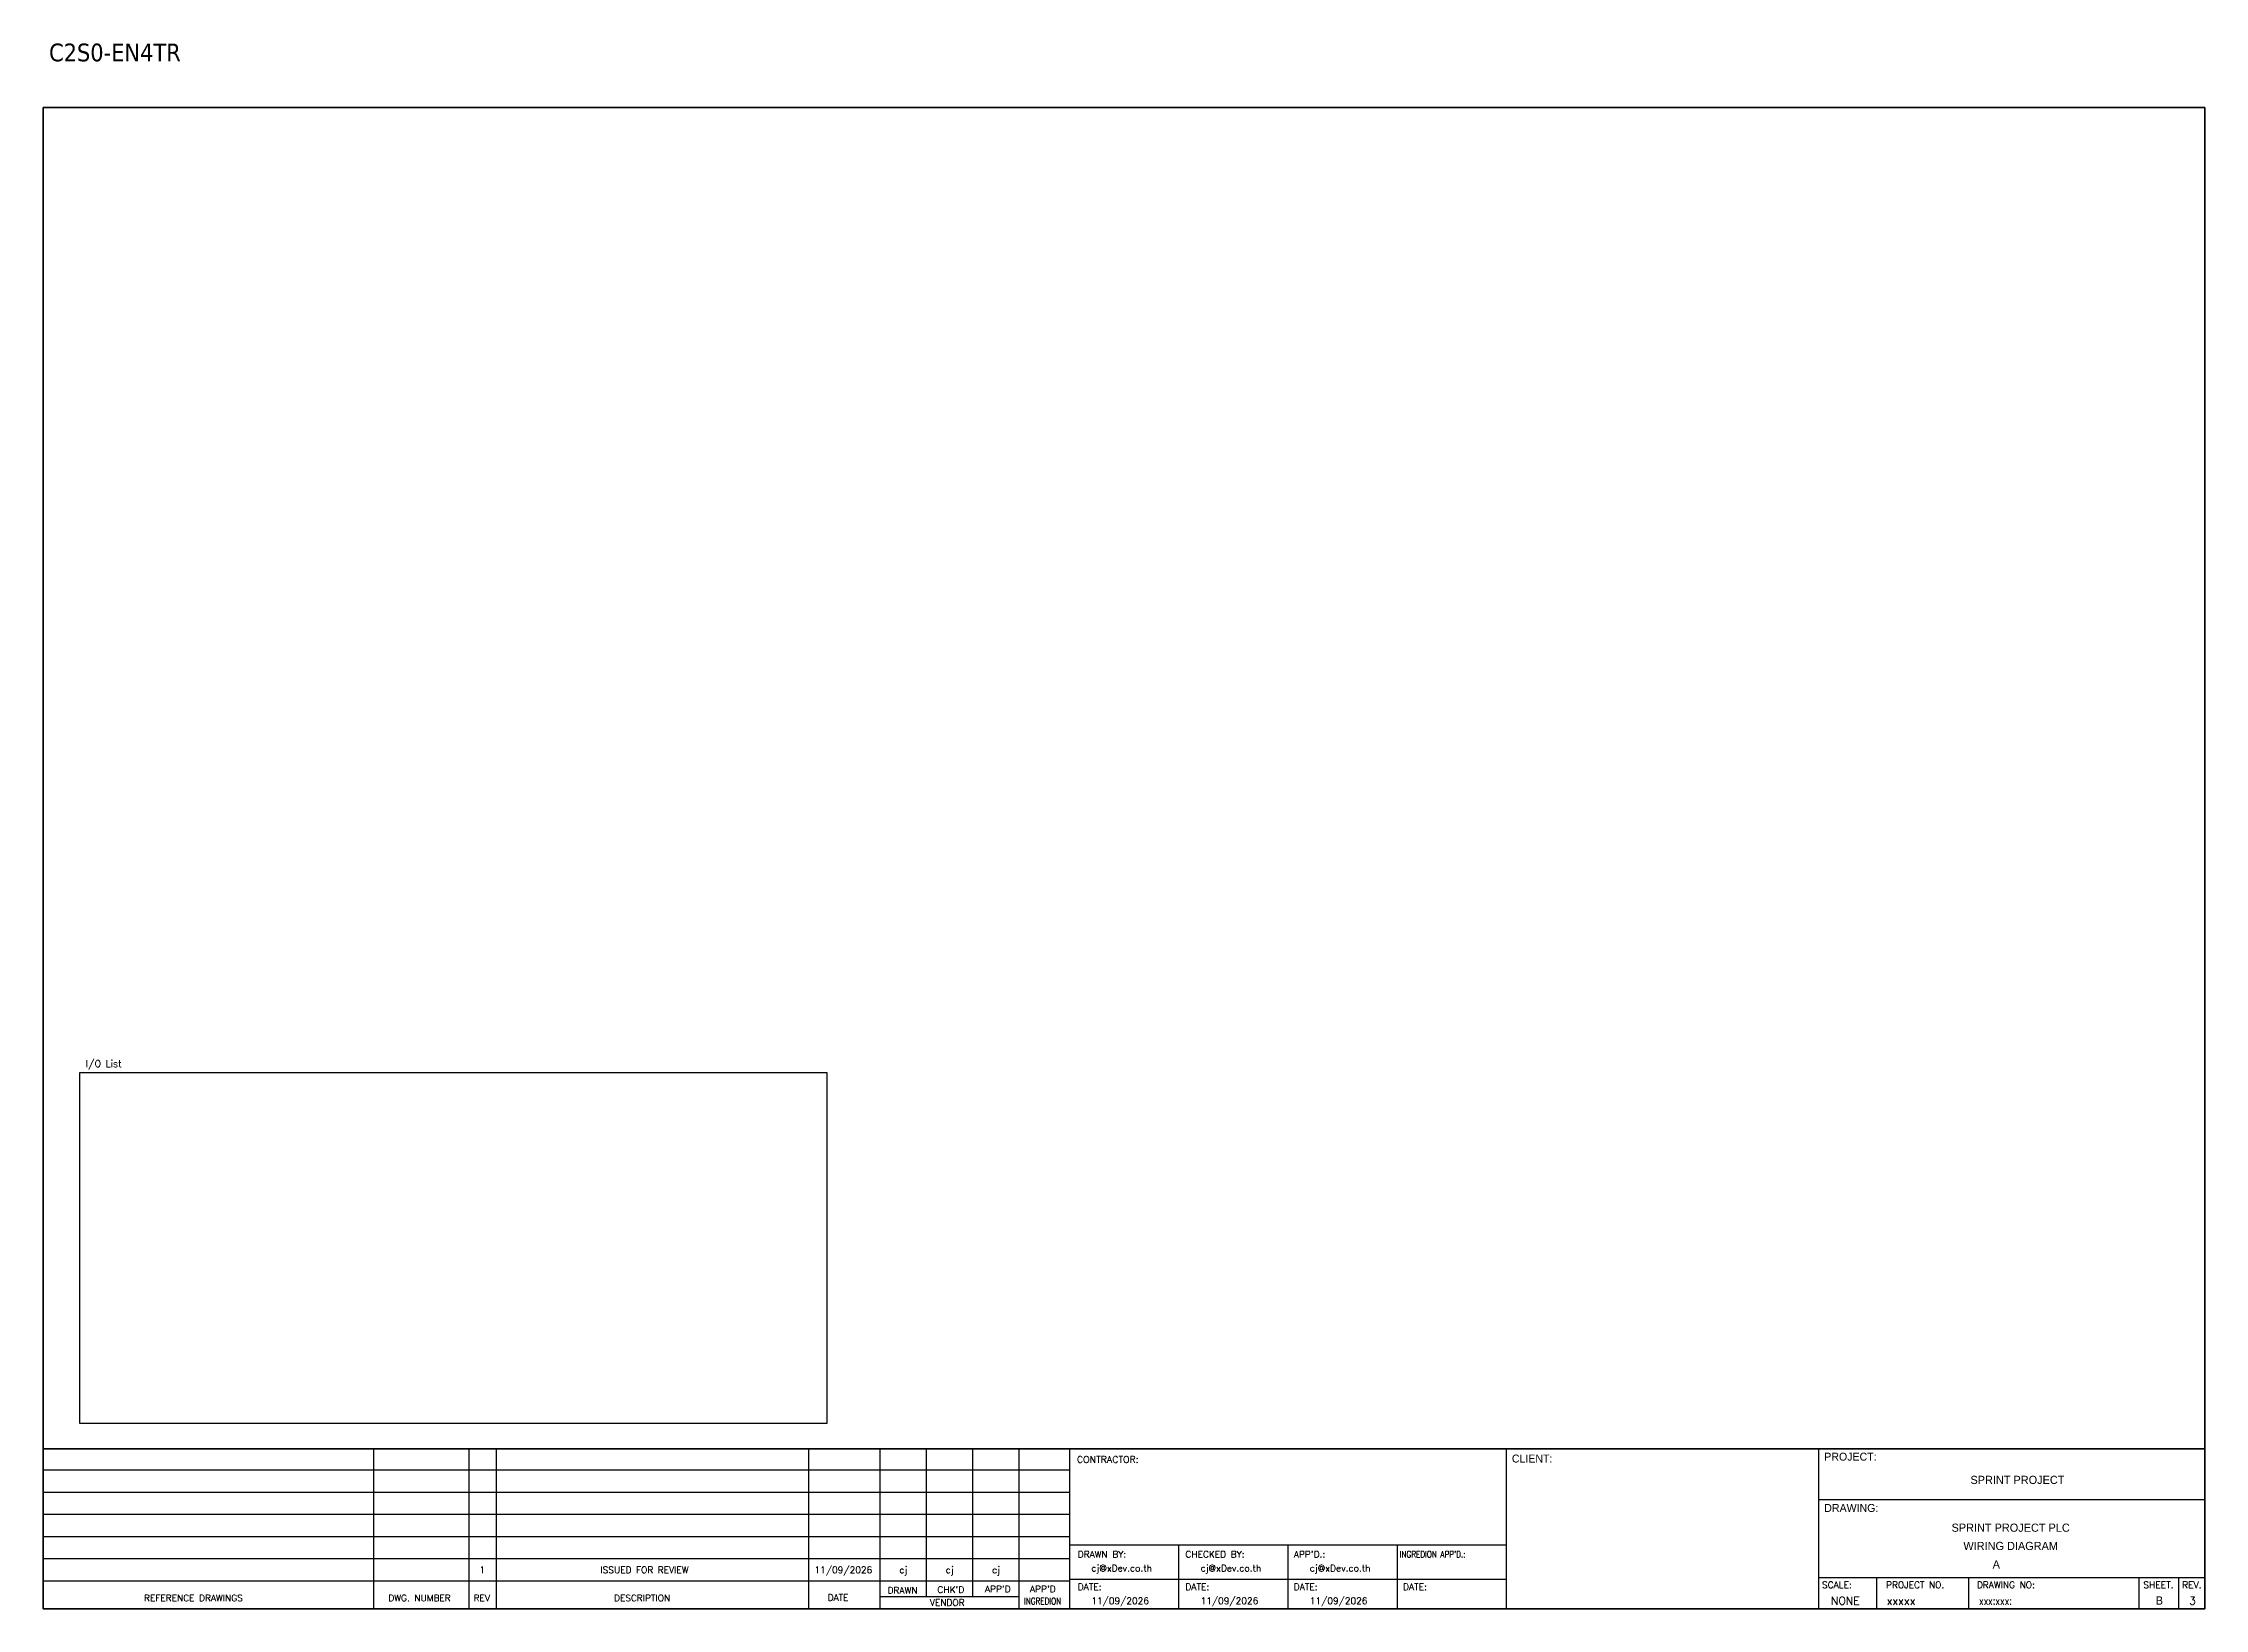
# Model space of a CAD drawing. Header units: millimetres. Extents: x 0 to 62600, y 0 to 14837.
# Drawn here: x 0 to 3893, y 9013 to 11833 of the extents above; entities that cross this region are included whole.
import ezdxf
from ezdxf.enums import TextEntityAlignment as Align

# ---------------------------------------------------------------- set-up
doc = ezdxf.new("R2010")
doc.units = ezdxf.units.MM
for name, color, linetype in [('GT_1', 9, 'Continuous'), ('HELPPOINT', 7, 'Continuous'), ('MEMBER', 7, 'Continuous')]:
    doc.layers.add(name, color=color, linetype=linetype)
doc.styles.add('HTX11', font='O8111901')
doc.styles.add('ROMANS', font='romans.shx', dxfattribs={"width": 0.85, "height": 25})
doc.styles.add('Tahoma', font='')
doc.styles.get('Tahoma').set_extended_font_data('Tahoma')

msp = doc.modelspace()

# ---------------------------------------------------------------- texts
at = {"color": 2, "style": 'Tahoma'}
msp.add_text('C2S0-EN4TR', height=32, dxfattribs=at).set_placement((10.4, 11799.9))
at = {"color": 4, "ltscale": 100, "style": 'HTX11'}
for s, p in [('SPRINT PROJECT', (3555.9, 9244.8)), ('SPRINT PROJECT PLC', (3543.7, 9158.7)), ('WIRING DIAGRAM', (3543.7, 9125.8))]:
    msp.add_text(s, height=14.693, dxfattribs=at).set_placement(p, align=Align.MIDDLE_CENTER)
at = {"style": 'HTX11'}
for tag, text, height, p in [('A', 'A', 14.8, (3517.8, 9092.5)), ('B', 'CHASSIS C2 SLOT 0', 14.821, (3811.6, 9027.5))]:
    msp.add_attdef(tag, text=text, height=height, dxfattribs=at).set_placement(p, align=Align.MIDDLE_CENTER)
at = {"layer": 'GT_1', "color": 4, "style": 'HTX11'}
for s, p in [('CLIENT:', (2645.3, 9276.1)), ('PROJECT:', (3208, 9279.5)), ('DRAWING:', (3208, 9187.1))]:
    msp.add_text(s, height=14.25, dxfattribs=at).set_placement(p)
at = {"layer": 'MEMBER', "color": 4, "ltscale": 0.8, "style": 'ROMANS'}
for s, height, p in [('I/O List', 12.35, (76.6, 9988.2)), ('CONTRACTOR:', 12.35, (1861.9, 9275.4)), ('DRAWN BY:', 11.88, (1863.4, 9104.8)), ('CHECKED BY:', 11.875, (2057.3, 9104.8)), ("APP'D.:", 11.88, (2252.5, 9104.8)), ('cj@xDev.co.th', 11.875, (1887.8, 9079.9)), ('cj@xDev.co.th', 11.875, (2084.6, 9079.9)), ('cj@xDev.co.th', 11.875, (2281.3, 9079.9)), ('REFERENCE DRAWINGS', 11.875, (181.4, 9026.1)), ('DWG. NUMBER', 11.875, (621.6, 9026.1)), ('REV', 11.88, (775.1, 9026.1)), ('DESCRIPTION', 11.875, (1028, 9026.1)), ('DATE', 11.88, (1412.8, 9026.8)), ('DRAWN', 11.88, (1520.8, 9039.9)), ("CHK'D", 11.88, (1610.6, 9041.1)), ("APP'D", 11.88, (1696.2, 9042.3)), ("APP'D", 11.88, (1777.4, 9042.3)), ('DATE:', 11.88, (1863.4, 9046.2)), ('11/09/2026', 11.88, (1887.8, 9021.1)), ('DATE:', 11.88, (2057.3, 9046.2)), ('11/09/2026', 11.88, (2084.6, 9021.1)), ('DATE:', 11.88, (2252.5, 9046.2)), ('11/09/2026', 11.88, (2281.3, 9021.1)), ('DATE:', 11.88, (2449.3, 9046.2)), ('SCALE:', 11.88, (3204, 9049.7)), ('NONE', 14.23, (3220, 9020)), ('PROJECT NO.', 11.875, (3319.2, 9049.7)), ('DRAWING NO:', 11.875, (3482.9, 9049.7)), ('SHEET.', 12, (3782.7, 9049.7)), ('REV.', 12, (3852.6, 9049.7)), ('VENDOR', 11.88, (1596.9, 9017.8)), ('xxxxx', 14.23, (3320.4, 9020))]:
    msp.add_text(s, height=height, dxfattribs=at).set_placement(p)
at = {"layer": 'MEMBER', "color": 4, "ltscale": 0.8, "style": 'ROMANS', "width": 0.8}
for s, height, p in [("INGREDION APP'D.:", 11.875, (2443.3, 9104.8)), ('INGREDION', 11.88, (1766.6, 9020.6)), ('xxx:xxx:', 14.23, (3486.6, 9020))]:
    msp.add_text(s, height=height, dxfattribs=at).set_placement(p)
at = {"layer": 'MEMBER', "color": 4, "ltscale": 0.8, "style": 'ROMANS'}
for s, height, p in [('1', 11.9, (790.9, 9082.6)), ('ISSUED FOR REVIEW', 11.875, (1083, 9082.6)), ('11/09/2026', 11.88, (1441.2, 9082.6)), ('cj', 11.88, (1549.1, 9082.6)), ('cj', 11.88, (1632.6, 9082.6)), ('cj', 11.88, (1716.2, 9082.6))]:
    msp.add_text(s, height=height, dxfattribs=at).set_placement(p, align=Align.MIDDLE_CENTER)
msp.add_text('3', height=14.2, dxfattribs=at).set_placement((3871.2, 9020), align=Align.CENTER)

# ---------------------------------------------------------------- linework, layer by layer
at = {"color": 4}
for p, q in [((3302.3, 9068.7), (3302.3, 9012.6)), ((3467.6, 9068.7), (3467.6, 9012.6))]:
    msp.add_line(p, q, dxfattribs=at)
at = {"color": 4, "ltscale": 0.5}
for p, q in [((3774.7, 9068.7), (3774.7, 9012.6)), ((3774.7, 9068.7), (3774.7, 9012.6)), ((3845.9, 9068.7), (3845.9, 9012.6)), ((3845.9, 9068.7), (3845.9, 9012.6))]:
    msp.add_line(p, q, dxfattribs=at)
msp.add_lwpolyline([(65.7, 9978.5), (1411.5, 9978.5), (1411.5, 9346.4), (65.7, 9346.4)], close=True)
at = {"layer": 'GT_1', "color": 4}
for p, q in [((595.4, 9012.6), (595.4, 9300.8)), ((767.3, 9012.6), (767.3, 9300.8)), ((816.4, 9012.6), (816.4, 9300.8)), ((1379.1, 9012.6), (1379.1, 9300.8)), ((1507.4, 9012.6), (1507.4, 9300.8)), ((1591, 9034.4), (1591, 9300.8)), ((1674.5, 9034.5), (1674.5, 9300.8)), ((1757.8, 9012.6), (1757.8, 9300.8)), ((1848.8, 9012.6), (1848.8, 9300.8)), ((2635.8, 9012.6), (2635.8, 9300.8)), ((3198.1, 9012.6), (3198.1, 9300.8)), ((3198.1, 9012.6), (3198.1, 9300.8)), ((3198.1, 9012.6), (3198.1, 9300.8)), ((1848.8, 9262), (0, 9262)), ((1848.8, 9222.2), (0, 9222.2)), ((1848.8, 9182.2), (0, 9182.2)), ((1848.8, 9142.3), (0, 9142.3)), ((2635.8, 9127), (1848.8, 9127)), ((2045.6, 9012.6), (2045.6, 9127)), ((2242.3, 9012.6), (2242.3, 9127)), ((2439.1, 9012.6), (2439.1, 9127)), ((1848.8, 9102.4), (0, 9102.4)), ((1848.7, 9062.5), (0, 9062.5)), ((1757.8, 9034.4), (1507.4, 9034.4)), ((2635.8, 9065.5), (1848.8, 9065.5)), ((3198.1, 9068.7), (3893.3, 9068.7))]:
    msp.add_line(p, q, dxfattribs=at)
at = {"layer": 'HELPPOINT', "color": 4, "lineweight": 35}
for p, q in [((0, 9012.6), (0, 11716.9)), ((0, 11716.9), (3893.3, 11716.9)), ((0, 9012.6), (0, 11716.9)), ((0, 11716.9), (3893.3, 11716.9)), ((3893.3, 11716.9), (3893.3, 9012.6)), ((3893.3, 11716.9), (3893.3, 9012.6)), ((3893.3, 9012.6), (0, 9012.6)), ((3893.3, 9012.6), (0, 9012.6))]:
    msp.add_line(p, q, dxfattribs=at)
at = {"layer": 'HELPPOINT', "color": 4}
for p, q in [((3198.1, 9209.2), (3893.3, 9209.2)), ((3198.1, 9209.2), (3893.3, 9209.2)), ((3198.1, 9068.7), (3893.3, 9068.7))]:
    msp.add_line(p, q, dxfattribs=at)
at = {"layer": 'MEMBER', "color": 4, "lineweight": 35}
msp.add_line((0, 9300.8), (3893.3, 9300.8), dxfattribs=at)
msp.add_line((0, 9300.8), (3893.3, 9300.8), dxfattribs=at)
at = {"layer": 'MEMBER', "color": 4}
for p, q in [((3198.1, 9209.2), (3893.3, 9209.2)), ((3198.1, 9209.2), (3893.3, 9209.2)), ((3198.1, 9068.7), (3893.3, 9068.7)), ((3198.1, 9068.7), (3893.3, 9068.7))]:
    msp.add_line(p, q, dxfattribs=at)

msp.set_redraw_order([(e.dxf.handle, doc.entitydb.next_handle()) for e in msp.query("TEXT MTEXT ATTDEF DIMENSION ARC_DIMENSION")])  # texts and dimensions are drawn at this point

doc.saveas('drawing.dxf')
